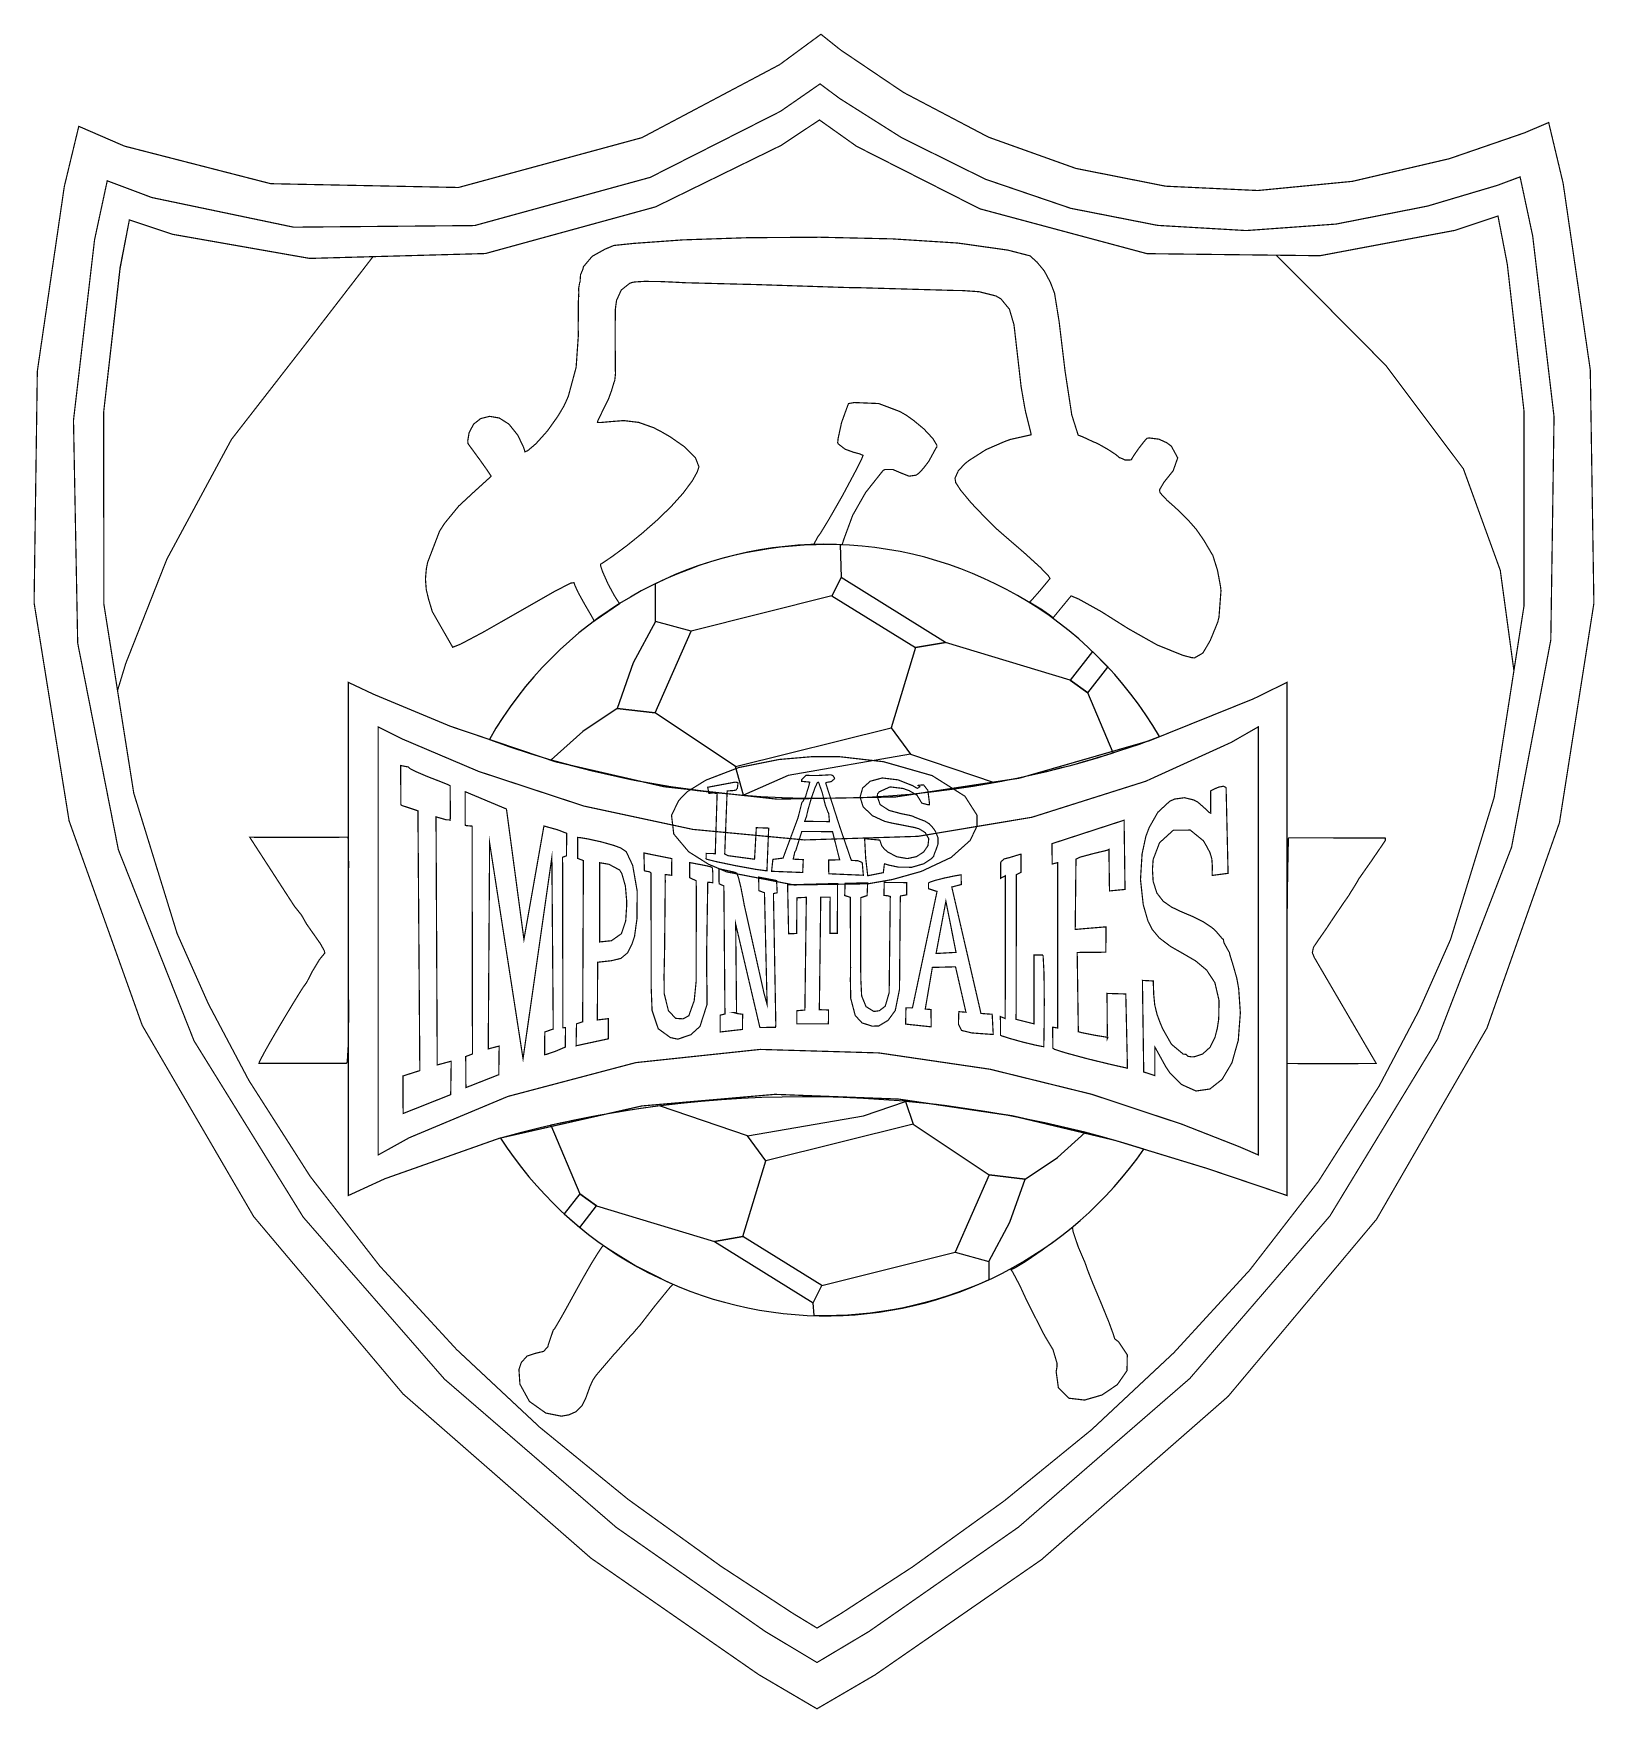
# Model space of a CAD drawing. Header units: millimetres. Extents: x -34.6 to 4, y -36.3 to 5.2.
import ezdxf

# ---------------------------------------------------------------- set-up
doc = ezdxf.new("R2010")
doc.units = ezdxf.units.MM

msp = doc.modelspace()

# ---------------------------------------------------------------- linework, layer by layer
at = {"color": 2}
msp.add_line((-17.776, -24.696), (-17.08, -24.573), dxfattribs=at)
at = {"color": 0}
for points in [[(-15.24, -36.27, 0.0293, 0.0293, 0), (-13.801, -35.43, 0.0293, 0.0293, 0), (-9.678, -32.576, 0.0293, 0.0293, 0), (-5.056, -28.533, 0.0293, 0.0293, 0), (-1.378, -24.144, 0.0293, 0.0293, 0), (1.359, -19.406, 0.0293, 0.0293, 0), (3.154, -14.32, 0.0293, 0.0293, 0), (4.007, -8.887, 0.0293, 0.0293, 0), (3.918, -3.105, 0.0293, 0.0293, 0), (3.246, 1.516, 0.0293, 0.0293, 0), (2.887, 3.024, 0.0293, 0.0293, 0), (2.286, 2.768, 0.0293, 0.0293, 0), (0.426, 2.128, 0.0293, 0.0293, 0), (-1.976, 1.567, 0.0293, 0.0293, 0), (-4.318, 1.34, 0.0293, 0.0293, 0), (-6.601, 1.447, 0.0293, 0.0293, 0), (-8.825, 1.887, 0.0293, 0.0293, 0), (-10.989, 2.661, 0.0293, 0.0293, 0), (-13.095, 3.769, 0.0293, 0.0293, 0), (-14.653, 4.821, 0.0293, 0.0293, 0), (-15.141, 5.211, 0.0293, 0.0293, 0), (-16.166, 4.457, 0.0293, 0.0293, 0), (-19.578, 2.649, 0.0293, 0.0293, 0), (-24.121, 1.415, 0.0293, 0.0293, 0), (-28.771, 1.509, 0.0293, 0.0293, 0), (-32.396, 2.44, 0.0293, 0.0293, 0), (-33.527, 2.93, 0.0293, 0.0293, 0), (-33.886, 1.438, 0.0293, 0.0293, 0), (-34.554, -3.138, 0.0293, 0.0293, 0), (-34.634, -8.873, 0.0293, 0.0293, 0), (-33.767, -14.274, 0.0293, 0.0293, 0), (-31.955, -19.341, 0.0293, 0.0293, 0), (-29.196, -24.074, 0.0293, 0.0293, 0), (-25.491, -28.473, 0.0293, 0.0293, 0), (-20.839, -32.538, 0.0293, 0.0293, 0), (-16.689, -35.419, 0.0293, 0.0293, 0), (-15.24, -36.27, 0.0293, 0.0293, 0)], [(-32.822, 1.581, 0.0293, 0.0293, 0), (-33.136, 0.121, 0.0293, 0.0293, 0), (-33.658, -4.351, 0.0293, 0.0293, 0), (-33.554, -9.87, 0.0293, 0.0293, 0), (-32.546, -14.99, 0.0293, 0.0293, 0), (-30.671, -19.725, 0.0293, 0.0293, 0), (-27.966, -24.092, 0.0293, 0.0293, 0), (-24.468, -28.103, 0.0293, 0.0293, 0), (-20.213, -31.775, 0.0293, 0.0293, 0), (-16.523, -34.353, 0.0293, 0.0293, 0), (-15.239, -35.123, 0.0293, 0.0293, 0), (-13.95, -34.354, 0.0293, 0.0293, 0), (-10.249, -31.771, 0.0293, 0.0293, 0), (-6.004, -28.088, 0.0293, 0.0293, 0), (-2.533, -24.063, 0.0293, 0.0293, 0), (0.134, -19.679, 0.0293, 0.0293, 0), (1.968, -14.927, 0.0293, 0.0293, 0), (2.94, -9.792, 0.0293, 0.0293, 0), (3.02, -4.262, 0.0293, 0.0293, 0), (2.491, 0.215, 0.0293, 0.0293, 0), (2.179, 1.678, 0.0293, 0.0293, 0), (1.616, 1.468, 0.0293, 0.0293, 0), (-0.115, 0.954, 0.0293, 0.0293, 0), (-2.378, 0.509, 0.0293, 0.0293, 0), (-4.606, 0.348, 0.0293, 0.0293, 0), (-6.799, 0.476, 0.0293, 0.0293, 0), (-8.953, 0.899, 0.0293, 0.0293, 0), (-11.067, 1.62, 0.0293, 0.0293, 0), (-13.138, 2.646, 0.0293, 0.0293, 0), (-14.678, 3.62, 0.0293, 0.0293, 0), (-15.163, 3.981, 0.0293, 0.0293, 0), (-16.145, 3.301, 0.0293, 0.0293, 0), (-19.37, 1.666, 0.0293, 0.0293, 0), (-23.721, 0.472, 0.0293, 0.0293, 0), (-28.207, 0.432, 0.0293, 0.0293, 0), (-31.717, 1.166, 0.0293, 0.0293, 0), (-32.822, 1.581, 0.0293, 0.0293, 0)], [(-32.274, 0.612, 0.0293, 0.0293, 0), (-32.504, -0.567, 0.0293, 0.0293, 0), (-32.912, -4.161, 0.0293, 0.0293, 0), (-32.905, -8.908, 0.0293, 0.0293, 0), (-32.165, -13.589, 0.0293, 0.0293, 0), (-31.092, -17.063, 0.0293, 0.0293, 0), (-30.603, -18.164, 0.0293, 0.0293, 0), (-30.314, -18.813, 0.0293, 0.0293, 0), (-29.314, -20.703, 0.0293, 0.0293, 0), (-27.795, -23.081, 0.0293, 0.0293, 0), (-26.071, -25.301, 0.0293, 0.0293, 0), (-24.167, -27.37, 0.0293, 0.0293, 0), (-22.107, -29.296, 0.0293, 0.0293, 0), (-19.916, -31.084, 0.0293, 0.0293, 0), (-17.618, -32.739, 0.0293, 0.0293, 0), (-15.842, -33.902, 0.0293, 0.0293, 0), (-15.238, -34.27, 0.0293, 0.0293, 0), (-14.639, -33.906, 0.0293, 0.0293, 0), (-12.877, -32.758, 0.0293, 0.0293, 0), (-10.602, -31.121, 0.0293, 0.0293, 0), (-8.434, -29.354, 0.0293, 0.0293, 0), (-6.398, -27.449, 0.0293, 0.0293, 0), (-4.517, -25.4, 0.0293, 0.0293, 0), (-2.814, -23.201, 0.0293, 0.0293, 0), (-1.314, -20.845, 0.0293, 0.0293, 0), (-0.325, -18.971, 0.0293, 0.0293, 0), (-0.038, -18.327, 0.0293, 0.0293, 0), (0.456, -17.213, 0.0293, 0.0293, 0), (1.537, -13.691, 0.0293, 0.0293, 0), (2.277, -8.942, 0.0293, 0.0293, 0), (2.276, -4.127, 0.0293, 0.0293, 0), (1.862, -0.486, 0.0293, 0.0293, 0), (1.631, 0.709, 0.0293, 0.0293, 0), (0.565, 0.353, 0.0293, 0.0293, 0), (-2.779, -0.275, 0.0293, 0.0293, 0), (-7.064, -0.224, 0.0293, 0.0293, 0), (-11.205, 0.887, 0.0293, 0.0293, 0), (-14.258, 2.435, 0.0293, 0.0293, 0), (-15.178, 3.088, 0.0293, 0.0293, 0), (-16.131, 2.456, 0.0293, 0.0293, 0), (-19.238, 0.935, 0.0293, 0.0293, 0), (-23.453, -0.221, 0.0293, 0.0293, 0), (-27.806, -0.342, 0.0293, 0.0293, 0), (-31.197, 0.254, 0.0293, 0.0293, 0), (-32.274, 0.612, 0.0293, 0.0293, 0)], [(-21.04, -0.615, 0.0293, 0.0293, 0), (-21.095, -0.743, 0.0293, 0.0293, 0), (-21.098, -0.757, 0.0293, 0.0293, 0), (-21.107, -0.901, 0.0293, 0.0293, 0), (-21.107, -0.915, 0.0293, 0.0293, 0), (-21.119, -0.944, 0.0293, 0.0293, 0), (-21.142, -1.078, 0.0293, 0.0293, 0), (-21.14, -1.222, 0.0293, 0.0293, 0), (-21.138, -1.259, 0.0293, 0.0293, 0), (-21.148, -1.247, 0.0293, 0.0293, 0), (-21.155, -2.068, 0.0293, 0.0293, 0), (-21.151, -2.248, 0.0293, 0.0293, 0), (-21.206, -3.04, 0.0293, 0.0293, 0), (-21.401, -3.763, 0.0293, 0.0293, 0), (-21.467, -3.909, 0.0293, 0.0293, 0), (-21.508, -3.998, 0.0293, 0.0293, 0), (-21.657, -4.249, 0.0293, 0.0293, 0), (-21.917, -4.615, 0.0293, 0.0293, 0), (-22.204, -4.934, 0.0293, 0.0293, 0), (-22.399, -5.099, 0.0293, 0.0293, 0), (-22.473, -5.135, 0.0293, 0.0293, 0), (-22.505, -5.028, 0.0293, 0.0293, 0), (-22.65, -4.723, 0.0293, 0.0293, 0), (-22.869, -4.448, 0.0293, 0.0293, 0), (-23.11, -4.295, 0.0293, 0.0293, 0), (-23.35, -4.254, 0.0293, 0.0293, 0), (-23.57, -4.309, 0.0293, 0.0293, 0), (-23.746, -4.448, 0.0293, 0.0293, 0), (-23.858, -4.659, 0.0293, 0.0293, 0), (-23.891, -4.862, 0.0293, 0.0293, 0), (-23.885, -4.928, 0.0293, 0.0293, 0), (-23.855, -4.971, 0.0293, 0.0293, 0), (-23.754, -5.109, 0.0293, 0.0293, 0), (-23.577, -5.351, 0.0293, 0.0293, 0), (-23.412, -5.584, 0.0293, 0.0293, 0), (-23.329, -5.708, 0.0293, 0.0293, 0), (-23.312, -5.74, 0.0293, 0.0293, 0), (-23.633, -6.032, 0.0293, 0.0293, 0), (-23.726, -6.116, 0.0293, 0.0293, 0), (-24.113, -6.475, 0.0293, 0.0293, 0), (-24.47, -6.911, 0.0293, 0.0293, 0), (-24.547, -7.033, 0.0293, 0.0293, 0), (-24.589, -7.098, 0.0293, 0.0293, 0), (-24.884, -7.868, 0.0293, 0.0293, 0), (-24.901, -7.954, 0.0293, 0.0293, 0), (-24.917, -8.035, 0.0293, 0.0293, 0), (-24.939, -8.284, 0.0293, 0.0293, 0), (-24.918, -8.552, 0.0293, 0.0293, 0), (-24.855, -8.806, 0.0293, 0.0293, 0), (-24.791, -9.016, 0.0293, 0.0293, 0), (-24.771, -9.088, 0.0293, 0.0293, 0), (-24.264, -9.974, 0.0293, 0.0293, 0), (-24.067, -9.896, 0.0293, 0.0293, 0), (-23.501, -9.596, 0.0293, 0.0293, 0), (-22.582, -9.072, 0.0293, 0.0293, 0), (-21.753, -8.598, 0.0293, 0.0293, 0), (-21.341, -8.385, 0.0293, 0.0293, 0), (-21.258, -8.374, 0.0293, 0.0293, 0), (-21.239, -8.437, 0.0293, 0.0293, 0), (-21.154, -8.621, 0.0293, 0.0293, 0), (-21.002, -8.896, 0.0293, 0.0293, 0), (-20.855, -9.148, 0.0293, 0.0293, 0), (-20.777, -9.285, 0.0293, 0.0293, 0), (-20.76, -9.328, 0.0293, 0.0293, 0), (-20.121, -8.89, 0.0293, 0.0293, 0), (-20.157, -8.854, 0.0293, 0.0293, 0), (-20.256, -8.7, 0.0293, 0.0293, 0), (-20.414, -8.409, 0.0293, 0.0293, 0), (-20.545, -8.116, 0.0293, 0.0293, 0), (-20.6, -7.957, 0.0293, 0.0293, 0), (-20.601, -7.918, 0.0293, 0.0293, 0), (-20.524, -7.87, 0.0293, 0.0293, 0), (-20.3, -7.717, 0.0293, 0.0293, 0), (-19.952, -7.459, 0.0293, 0.0293, 0), (-19.581, -7.16, 0.0293, 0.0293, 0), (-19.21, -6.834, 0.0293, 0.0293, 0), (-18.861, -6.497, 0.0293, 0.0293, 0), (-18.559, -6.162, 0.0293, 0.0293, 0), (-18.325, -5.846, 0.0293, 0.0293, 0), (-18.208, -5.635, 0.0293, 0.0293, 0), (-18.183, -5.561, 0.0293, 0.0293, 0), (-18.164, -5.504, 0.0293, 0.0293, 0), (-18.248, -5.286, 0.0293, 0.0293, 0), (-18.525, -5.006, 0.0293, 0.0293, 0), (-18.878, -4.76, 0.0293, 0.0293, 0), (-19.1, -4.632, 0.0293, 0.0293, 0), (-19.172, -4.594, 0.0293, 0.0293, 0), (-19.287, -4.535, 0.0293, 0.0293, 0), (-19.655, -4.404, 0.0293, 0.0293, 0), (-20.026, -4.359, 0.0293, 0.0293, 0), (-20.346, -4.384, 0.0293, 0.0293, 0), (-20.595, -4.407, 0.0293, 0.0293, 0), (-20.678, -4.407, 0.0293, 0.0293, 0), (-20.669, -4.364, 0.0293, 0.0293, 0), (-20.461, -3.936, 0.0293, 0.0293, 0), (-20.44, -3.898, 0.0293, 0.0293, 0), (-20.41, -3.839, 0.0293, 0.0293, 0), (-20.329, -3.618, 0.0293, 0.0293, 0), (-20.269, -3.416, 0.0293, 0.0293, 0), (-20.249, -3.368, 0.0293, 0.0293, 0), (-20.232, -3.204, 0.0293, 0.0293, 0), (-20.239, -2.406, 0.0293, 0.0293, 0), (-20.236, -1.611, 0.0293, 0.0293, 0), (-20.214, -1.449, 0.0293, 0.0293, 0), (-20.205, -1.382, 0.0293, 0.0293, 0), (-20.088, -1.126, 0.0293, 0.0293, 0), (-19.882, -0.961, 0.0293, 0.0293, 0), (-19.827, -0.94, 0.0293, 0.0293, 0), (-19.753, -0.925, 0.0293, 0.0293, 0), (-19.521, -0.911, 0.0293, 0.0293, 0), (-19.144, -0.914, 0.0293, 0.0293, 0), (-18.76, -0.931, 0.0293, 0.0293, 0), (-18.514, -0.944, 0.0293, 0.0293, 0), (-18.432, -0.947, 0.0293, 0.0293, 0), (-18.32, -0.949, 0.0293, 0.0293, 0), (-17.181, -0.979, 0.0293, 0.0293, 0), (-17.068, -0.982, 0.0293, 0.0293, 0), (-16.833, -0.987, 0.0293, 0.0293, 0), (-14.475, -1.064, 0.0293, 0.0293, 0), (-14.24, -1.066, 0.0293, 0.0293, 0), (-11.75, -1.138, 0.0293, 0.0293, 0), (-11.671, -1.136, 0.0293, 0.0293, 0), (-11.221, -1.167, 0.0293, 0.0293, 0), (-10.807, -1.272, 0.0293, 0.0293, 0), (-10.746, -1.307, 0.0293, 0.0293, 0), (-10.684, -1.342, 0.0293, 0.0293, 0), (-10.472, -1.6, 0.0293, 0.0293, 0), (-10.36, -1.981, 0.0293, 0.0293, 0), (-10.348, -2.078, 0.0293, 0.0293, 0), (-10.19, -3.453, 0.0293, 0.0293, 0), (-10.185, -3.506, 0.0293, 0.0293, 0), (-10.089, -4.057, 0.0293, 0.0293, 0), (-10.078, -4.109, 0.0293, 0.0293, 0), (-10.067, -4.163, 0.0293, 0.0293, 0), (-9.941, -4.663, 0.0293, 0.0293, 0), (-9.936, -4.712, 0.0293, 0.0293, 0), (-9.977, -4.721, 0.0293, 0.0293, 0), (-10.452, -4.827, 0.0293, 0.0293, 0), (-10.489, -4.841, 0.0293, 0.0293, 0), (-10.605, -4.884, 0.0293, 0.0293, 0), (-11.053, -5.079, 0.0293, 0.0293, 0), (-11.471, -5.346, 0.0293, 0.0293, 0), (-11.573, -5.425, 0.0293, 0.0293, 0), (-11.593, -5.449, 0.0293, 0.0293, 0), (-11.735, -5.596, 0.0293, 0.0293, 0), (-11.82, -5.787, 0.0293, 0.0293, 0), (-11.812, -5.833, 0.0293, 0.0293, 0), (-11.802, -5.896, 0.0293, 0.0293, 0), (-11.68, -6.084, 0.0293, 0.0293, 0), (-11.413, -6.405, 0.0293, 0.0293, 0), (-11.111, -6.72, 0.0293, 0.0293, 0), (-10.931, -6.899, 0.0293, 0.0293, 0), (-10.874, -6.957, 0.0293, 0.0293, 0), (-10.8, -7.032, 0.0293, 0.0293, 0), (-10.548, -7.252, 0.0293, 0.0293, 0), (-10.111, -7.629, 0.0293, 0.0293, 0), (-9.704, -7.999, 0.0293, 0.0293, 0), (-9.503, -8.208, 0.0293, 0.0293, 0), (-9.467, -8.275, 0.0293, 0.0293, 0), (-9.497, -8.309, 0.0293, 0.0293, 0), (-9.721, -8.579, 0.0293, 0.0293, 0), (-9.943, -8.83, 0.0293, 0.0293, 0), (-9.971, -8.855, 0.0293, 0.0293, 0), (-9.916, -8.891, 0.0293, 0.0293, 0), (-9.677, -9.033, 0.0293, 0.0293, 0), (-9.442, -9.198, 0.0293, 0.0293, 0), (-9.389, -9.246, 0.0293, 0.0293, 0), (-9.356, -9.203, 0.0293, 0.0293, 0), (-8.979, -8.744, 0.0293, 0.0293, 0), (-8.943, -8.701, 0.0293, 0.0293, 0), (-8.752, -8.782, 0.0293, 0.0293, 0), (-8.203, -9.087, 0.0293, 0.0293, 0), (-7.527, -9.514, 0.0293, 0.0293, 0), (-6.811, -9.917, 0.0293, 0.0293, 0), (-6.173, -10.175, 0.0293, 0.0293, 0), (-5.952, -10.232, 0.0293, 0.0293, 0), (-5.888, -10.238, 0.0293, 0.0293, 0), (-5.681, -10.119, 0.0293, 0.0293, 0), (-5.544, -9.888, 0.0293, 0.0293, 0), (-5.515, -9.838, 0.0293, 0.0293, 0), (-5.492, -9.794, 0.0293, 0.0293, 0), (-5.307, -9.342, 0.0293, 0.0293, 0), (-5.298, -9.294, 0.0293, 0.0293, 0), (-5.281, -9.232, 0.0293, 0.0293, 0), (-5.231, -8.577, 0.0293, 0.0293, 0), (-5.238, -8.508, 0.0293, 0.0293, 0), (-5.244, -8.46, 0.0293, 0.0293, 0), (-5.317, -8.069, 0.0293, 0.0293, 0), (-5.434, -7.695, 0.0293, 0.0293, 0), (-5.462, -7.655, 0.0293, 0.0293, 0), (-5.51, -7.57, 0.0293, 0.0293, 0), (-5.66, -7.317, 0.0293, 0.0293, 0), (-5.844, -7.052, 0.0293, 0.0293, 0), (-6.063, -6.803, 0.0293, 0.0293, 0), (-6.289, -6.582, 0.0293, 0.0293, 0), (-6.366, -6.511, 0.0293, 0.0293, 0), (-6.391, -6.488, 0.0293, 0.0293, 0), (-6.564, -6.336, 0.0293, 0.0293, 0), (-6.725, -6.164, 0.0293, 0.0293, 0), (-6.745, -6.13, 0.0293, 0.0293, 0), (-6.754, -6.074, 0.0293, 0.0293, 0), (-6.641, -5.884, 0.0293, 0.0293, 0), (-6.415, -5.601, 0.0293, 0.0293, 0), (-6.303, -5.283, 0.0293, 0.0293, 0), (-6.461, -4.992, 0.0293, 0.0293, 0), (-6.541, -4.933, 0.0293, 0.0293, 0), (-6.574, -4.908, 0.0293, 0.0293, 0), (-6.768, -4.82, 0.0293, 0.0293, 0), (-7.004, -4.79, 0.0293, 0.0293, 0), (-7.057, -4.795, 0.0293, 0.0293, 0), (-7.076, -4.809, 0.0293, 0.0293, 0), (-7.145, -4.889, 0.0293, 0.0293, 0), (-7.269, -5.049, 0.0293, 0.0293, 0), (-7.384, -5.214, 0.0293, 0.0293, 0), (-7.44, -5.304, 0.0293, 0.0293, 0), (-7.447, -5.326, 0.0293, 0.0293, 0), (-7.486, -5.336, 0.0293, 0.0293, 0), (-7.611, -5.334, 0.0293, 0.0293, 0), (-7.718, -5.284, 0.0293, 0.0293, 0), (-7.755, -5.276, 0.0293, 0.0293, 0), (-7.77, -5.254, 0.0293, 0.0293, 0), (-7.859, -5.185, 0.0293, 0.0293, 0), (-8.04, -5.068, 0.0293, 0.0293, 0), (-8.234, -4.958, 0.0293, 0.0293, 0), (-8.345, -4.903, 0.0293, 0.0293, 0), (-8.376, -4.893, 0.0293, 0.0293, 0), (-8.669, -4.756, 0.0293, 0.0293, 0), (-8.768, -4.721, 0.0293, 0.0293, 0), (-8.927, -4.22, 0.0293, 0.0293, 0), (-9.094, -3.129, 0.0293, 0.0293, 0), (-9.24, -1.912, 0.0293, 0.0293, 0), (-9.354, -1.205, 0.0293, 0.0293, 0), (-9.433, -0.998, 0.0293, 0.0293, 0), (-9.461, -0.928, 0.0293, 0.0293, 0), (-9.608, -0.652, 0.0293, 0.0293, 0), (-9.79, -0.433, 0.0293, 0.0293, 0), (-9.835, -0.393, 0.0293, 0.0293, 0), (-9.96, -0.279, 0.0293, 0.0293, 0), (-10.512, -0.136, 0.0293, 0.0293, 0), (-11.753, 0.039, 0.0293, 0.0293, 0), (-13.37, 0.142, 0.0293, 0.0293, 0), (-15.17, 0.183, 0.0293, 0.0293, 0), (-16.965, 0.171, 0.0293, 0.0293, 0), (-18.565, 0.117, 0.0293, 0.0293, 0), (-19.779, 0.03, 0.0293, 0.0293, 0), (-20.271, -0.021, 0.0293, 0.0293, 0), (-20.416, -0.082, 0.0293, 0.0293, 0), (-20.485, -0.11, 0.0293, 0.0293, 0), (-20.807, -0.289, 0.0293, 0.0293, 0), (-21.024, -0.546, 0.0293, 0.0293, 0), (-21.04, -0.615, 0.0293, 0.0293, 0)], [(-13.937, -6.018, 0.0293, 0.0293, 0), (-13.599, -5.592, 0.0293, 0.0293, 0), (-13.549, -5.569, 0.0293, 0.0293, 0), (-13.364, -5.569, 0.0293, 0.0293, 0), (-13.157, -5.658, 0.0293, 0.0293, 0), (-12.957, -5.736, 0.0293, 0.0293, 0), (-12.783, -5.711, 0.0293, 0.0293, 0), (-12.74, -5.681, 0.0293, 0.0293, 0), (-12.721, -5.668, 0.0293, 0.0293, 0), (-12.609, -5.549, 0.0293, 0.0293, 0), (-12.502, -5.41, 0.0293, 0.0293, 0), (-12.484, -5.386, 0.0293, 0.0293, 0), (-12.461, -5.352, 0.0293, 0.0293, 0), (-12.296, -5.048, 0.0293, 0.0293, 0), (-12.27, -5.017, 0.0293, 0.0293, 0), (-12.272, -4.964, 0.0293, 0.0293, 0), (-12.367, -4.806, 0.0293, 0.0293, 0), (-12.592, -4.565, 0.0293, 0.0293, 0), (-12.859, -4.345, 0.0293, 0.0293, 0), (-13.025, -4.228, 0.0293, 0.0293, 0), (-13.083, -4.194, 0.0293, 0.0293, 0), (-13.188, -4.134, 0.0293, 0.0293, 0), (-13.71, -3.937, 0.0293, 0.0293, 0), (-14.313, -3.912, 0.0293, 0.0293, 0), (-14.459, -3.938, 0.0293, 0.0293, 0), (-14.495, -4.034, 0.0293, 0.0293, 0), (-14.63, -4.407, 0.0293, 0.0293, 0), (-14.715, -4.798, 0.0293, 0.0293, 0), (-14.726, -4.904, 0.0293, 0.0293, 0), (-14.709, -4.939, 0.0293, 0.0293, 0), (-14.544, -5.067, 0.0293, 0.0293, 0), (-14.339, -5.142, 0.0293, 0.0293, 0), (-14.302, -5.152, 0.0293, 0.0293, 0), (-14.294, -5.154, 0.0293, 0.0293, 0), (-14.202, -5.178, 0.0293, 0.0293, 0), (-14.194, -5.18, 0.0293, 0.0293, 0), (-14.186, -5.183, 0.0293, 0.0293, 0), (-14.106, -5.217, 0.0293, 0.0293, 0), (-14.098, -5.221, 0.0293, 0.0293, 0), (-14.13, -5.303, 0.0293, 0.0293, 0), (-14.291, -5.625, 0.0293, 0.0293, 0), (-14.607, -6.217, 0.0293, 0.0293, 0), (-14.95, -6.816, 0.0293, 0.0293, 0), (-15.152, -7.147, 0.0293, 0.0293, 0), (-15.218, -7.238, 0.0293, 0.0293, 0), (-15.223, -7.248, 0.0293, 0.0293, 0), (-15.317, -7.42, 0.0293, 0.0293, 0), (-15.325, -7.429, 0.0293, 0.0293, 0), (-15.266, -7.427, 0.0293, 0.0293, 0), (-14.677, -7.429, 0.0293, 0.0293, 0), (-14.617, -7.432, 0.0293, 0.0293, 0), (-14.572, -7.294, 0.0293, 0.0293, 0), (-14.355, -6.705, 0.0293, 0.0293, 0), (-14.035, -6.142, 0.0293, 0.0293, 0), (-13.937, -6.018, 0.0293, 0.0293, 0)], [(-26.848, -10.844, 0.0293, 0.0293, 0), (-26.227, -11.137, 0.0293, 0.0293, 0), (-24.322, -11.931, 0.0293, 0.0293, 0), (-21.721, -12.81, 0.0293, 0.0293, 0), (-19.028, -13.429, 0.0293, 0.0293, 0), (-16.226, -13.737, 0.0293, 0.0293, 0), (-13.298, -13.683, 0.0293, 0.0293, 0), (-10.229, -13.218, 0.0293, 0.0293, 0), (-7.001, -12.289, 0.0293, 0.0293, 0), (-4.425, -11.251, 0.0293, 0.0293, 0), (-3.596, -10.844, 0.0293, 0.0293, 0), (-3.596, -14.021, 0.0293, 0.0293, 0), (-3.596, -21.172, 0.0293, 0.0293, 0), (-3.596, -23.555, 0.0293, 0.0293, 0), (-4.093, -23.386, 0.0293, 0.0293, 0), (-5.582, -22.883, 0.0293, 0.0293, 0), (-7.856, -22.189, 0.0293, 0.0293, 0), (-10.405, -21.581, 0.0293, 0.0293, 0), (-13.217, -21.166, 0.0293, 0.0293, 0), (-16.28, -21.049, 0.0293, 0.0293, 0), (-19.581, -21.337, 0.0293, 0.0293, 0), (-23.108, -22.137, 0.0293, 0.0293, 0), (-25.942, -23.139, 0.0293, 0.0293, 0), (-26.848, -23.555, 0.0293, 0.0293, 0), (-26.848, -10.844, 0.0293, 0.0293, 0)], [(-26.109, -11.946, 0.0293, 0.0293, 0), (-25.501, -12.251, 0.0293, 0.0293, 0), (-23.62, -13.05, 0.0293, 0.0293, 0), (-21.013, -13.908, 0.0293, 0.0293, 0), (-18.314, -14.486, 0.0293, 0.0293, 0), (-15.548, -14.747, 0.0293, 0.0293, 0), (-12.739, -14.658, 0.0293, 0.0293, 0), (-9.913, -14.185, 0.0293, 0.0293, 0), (-7.094, -13.293, 0.0293, 0.0293, 0), (-4.977, -12.33, 0.0293, 0.0293, 0), (-4.307, -11.946, 0.0293, 0.0293, 0), (-4.307, -22.55, 0.0293, 0.0293, 0), (-4.776, -22.347, 0.0293, 0.0293, 0), (-6.205, -21.787, 0.0293, 0.0293, 0), (-8.436, -21.047, 0.0293, 0.0293, 0), (-10.953, -20.427, 0.0293, 0.0293, 0), (-13.705, -20.023, 0.0293, 0.0293, 0), (-16.646, -19.936, 0.0293, 0.0293, 0), (-19.727, -20.263, 0.0293, 0.0293, 0), (-22.897, -21.101, 0.0293, 0.0293, 0), (-25.341, -22.124, 0.0293, 0.0293, 0), (-26.109, -22.55, 0.0293, 0.0293, 0), (-26.109, -11.946, 0.0293, 0.0293, 0)], [(-15.068, -12.683, 0.0293, 0.0293, 0), (-14.699, -12.683, 0.0293, 0.0293, 0), (-13.593, -12.809, 0.0293, 0.0293, 0), (-12.387, -13.153, 0.0293, 0.0293, 0), (-11.575, -13.664, 0.0293, 0.0293, 0), (-11.276, -14.132, 0.0293, 0.0293, 0), (-11.276, -14.289, 0.0293, 0.0293, 0), (-11.276, -14.406, 0.0293, 0.0293, 0), (-11.444, -14.759, 0.0293, 0.0293, 0), (-11.916, -15.18, 0.0293, 0.0293, 0), (-12.654, -15.526, 0.0293, 0.0293, 0), (-13.373, -15.728, 0.0293, 0.0293, 0), (-13.617, -15.771, 0.0293, 0.0293, 0), (-13.972, -15.833, 0.0293, 0.0293, 0), (-15.809, -15.862, 0.0293, 0.0293, 0), (-17.479, -15.538, 0.0293, 0.0293, 0), (-17.75, -15.423, 0.0293, 0.0293, 0), (-17.926, -15.349, 0.0293, 0.0293, 0), (-18.418, -15.04, 0.0293, 0.0293, 0), (-18.787, -14.601, 0.0293, 0.0293, 0), (-18.843, -14.136, 0.0293, 0.0293, 0), (-18.662, -13.767, 0.0293, 0.0293, 0), (-18.571, -13.674, 0.0293, 0.0293, 0), (-18.45, -13.55, 0.0293, 0.0293, 0), (-17.992, -13.266, 0.0293, 0.0293, 0), (-17.175, -12.953, 0.0293, 0.0293, 0), (-16.18, -12.754, 0.0293, 0.0293, 0), (-15.347, -12.683, 0.0293, 0.0293, 0), (-15.068, -12.683, 0.0293, 0.0293, 0)], [(-25.125, -14.027, 0.0293, 0.0293, 0), (-25.078, -20.461, 0.0293, 0.0293, 0), (-25.497, -20.594, 0.0293, 0.0293, 0), (-25.492, -21.524, 0.0293, 0.0293, 0), (-24.313, -21.056, 0.0293, 0.0293, 0), (-24.301, -20.228, 0.0293, 0.0293, 0), (-24.647, -20.321, 0.0293, 0.0293, 0), (-24.677, -14.175, 0.0293, 0.0293, 0), (-24.427, -14.247, 0.0293, 0.0293, 0), (-24.402, -14.249, 0.0293, 0.0293, 0), (-24.325, -14.252, 0.0293, 0.0293, 0), (-24.328, -14.22, 0.0293, 0.0293, 0), (-24.323, -14.216, 0.0293, 0.0293, 0), (-24.326, -13.404, 0.0293, 0.0293, 0), (-24.375, -13.379, 0.0293, 0.0293, 0), (-24.554, -13.307, 0.0293, 0.0293, 0), (-24.875, -13.183, 0.0293, 0.0293, 0), (-25.179, -13.053, 0.0293, 0.0293, 0), (-25.334, -12.973, 0.0293, 0.0293, 0), (-25.363, -12.94, 0.0293, 0.0293, 0), (-25.554, -12.903, 0.0293, 0.0293, 0), (-25.547, -13.875, 0.0293, 0.0293, 0), (-25.518, -13.895, 0.0293, 0.0293, 0), (-25.162, -14.013, 0.0293, 0.0293, 0), (-25.125, -14.027, 0.0293, 0.0293, 0)], [(-15.708, -14.195, 0.0293, 0.0293, 0), (-16.08, -15.197, 0.0293, 0.0293, 0), (-16.332, -15.229, 0.0293, 0.0293, 0), (-16.364, -15.524, 0.0293, 0.0293, 0), (-15.593, -15.554, 0.0293, 0.0293, 0), (-15.579, -15.235, 0.0293, 0.0293, 0), (-15.828, -15.223, 0.0293, 0.0293, 0), (-15.788, -15.042, 0.0293, 0.0293, 0), (-15.764, -15.01, 0.0293, 0.0293, 0), (-15.616, -14.538, 0.0293, 0.0293, 0), (-14.854, -14.541, 0.0293, 0.0293, 0), (-14.678, -15.239, 0.0293, 0.0293, 0), (-14.951, -15.246, 0.0293, 0.0293, 0), (-14.947, -15.585, 0.0293, 0.0293, 0), (-14.091, -15.622, 0.0293, 0.0293, 0), (-14.117, -15.316, 0.0293, 0.0293, 0), (-14.141, -15.296, 0.0293, 0.0293, 0), (-14.229, -15.261, 0.0293, 0.0293, 0), (-14.349, -15.256, 0.0293, 0.0293, 0), (-14.389, -15.252, 0.0293, 0.0293, 0), (-14.672, -14.43, 0.0293, 0.0293, 0), (-15.024, -13.336, 0.0293, 0.0293, 0), (-14.994, -13.32, 0.0293, 0.0293, 0), (-14.888, -13.303, 0.0293, 0.0293, 0), (-14.814, -13.242, 0.0293, 0.0293, 0), (-14.804, -13.217, 0.0293, 0.0293, 0), (-14.813, -13.2, 0.0293, 0.0293, 0), (-14.846, -13.152, 0.0293, 0.0293, 0), (-14.902, -13.133, 0.0293, 0.0293, 0), (-15.02, -13.14, 0.0293, 0.0293, 0), (-15.19, -13.149, 0.0293, 0.0293, 0), (-15.246, -13.151, 0.0293, 0.0293, 0), (-15.301, -13.152, 0.0293, 0.0293, 0), (-15.509, -13.147, 0.0293, 0.0293, 0), (-15.618, -13.255, 0.0293, 0.0293, 0), (-15.622, -13.295, 0.0293, 0.0293, 0), (-15.418, -13.315, 0.0293, 0.0293, 0), (-15.459, -13.474, 0.0293, 0.0293, 0), (-15.474, -13.511, 0.0293, 0.0293, 0), (-15.519, -13.664, 0.0293, 0.0293, 0), (-15.587, -13.796, 0.0293, 0.0293, 0), (-15.614, -13.823, 0.0293, 0.0293, 0), (-15.708, -14.195, 0.0293, 0.0293, 0)], [(-12.757, -13.469, 0.0293, 0.0293, 0), (-12.868, -13.403, 0.0293, 0.0293, 0), (-13.229, -13.259, 0.0293, 0.0293, 0), (-13.622, -13.212, 0.0293, 0.0293, 0), (-13.921, -13.293, 0.0293, 0.0293, 0), (-14.109, -13.463, 0.0293, 0.0293, 0), (-14.172, -13.687, 0.0293, 0.0293, 0), (-14.095, -13.928, 0.0293, 0.0293, 0), (-13.863, -14.148, 0.0293, 0.0293, 0), (-13.564, -14.286, 0.0293, 0.0293, 0), (-13.459, -14.312, 0.0293, 0.0293, 0), (-13.405, -14.325, 0.0293, 0.0293, 0), (-12.822, -14.439, 0.0293, 0.0293, 0), (-12.765, -14.456, 0.0293, 0.0293, 0), (-12.71, -14.471, 0.0293, 0.0293, 0), (-12.556, -14.566, 0.0293, 0.0293, 0), (-12.47, -14.72, 0.0293, 0.0293, 0), (-12.49, -14.888, 0.0293, 0.0293, 0), (-12.596, -15.044, 0.0293, 0.0293, 0), (-12.773, -15.16, 0.0293, 0.0293, 0), (-13.002, -15.209, 0.0293, 0.0293, 0), (-13.265, -15.163, 0.0293, 0.0293, 0), (-13.483, -15.047, 0.0293, 0.0293, 0), (-13.544, -14.995, 0.0293, 0.0293, 0), (-13.571, -14.973, 0.0293, 0.0293, 0), (-13.636, -14.89, 0.0293, 0.0293, 0), (-13.672, -14.785, 0.0293, 0.0293, 0), (-13.684, -14.751, 0.0293, 0.0293, 0), (-14.059, -14.715, 0.0293, 0.0293, 0), (-14.032, -15.208, 0.0293, 0.0293, 0), (-13.982, -15.634, 0.0293, 0.0293, 0), (-13.596, -15.557, 0.0293, 0.0293, 0), (-13.572, -15.362, 0.0293, 0.0293, 0), (-13.572, -15.361, 0.0293, 0.0293, 0), (-13.564, -15.339, 0.0293, 0.0293, 0), (-13.563, -15.337, 0.0293, 0.0293, 0), (-13.48, -15.366, 0.0293, 0.0293, 0), (-13.22, -15.421, 0.0293, 0.0293, 0), (-12.89, -15.424, 0.0293, 0.0293, 0), (-12.594, -15.337, 0.0293, 0.0293, 0), (-12.399, -15.208, 0.0293, 0.0293, 0), (-12.349, -15.151, 0.0293, 0.0293, 0), (-12.338, -15.11, 0.0293, 0.0293, 0), (-12.291, -14.991, 0.0293, 0.0293, 0), (-12.241, -14.847, 0.0293, 0.0293, 0), (-12.242, -14.689, 0.0293, 0.0293, 0), (-12.305, -14.537, 0.0293, 0.0293, 0), (-12.334, -14.493, 0.0293, 0.0293, 0), (-12.36, -14.454, 0.0293, 0.0293, 0), (-12.453, -14.351, 0.0293, 0.0293, 0), (-12.564, -14.282, 0.0293, 0.0293, 0), (-12.692, -14.234, 0.0293, 0.0293, 0), (-12.822, -14.182, 0.0293, 0.0293, 0), (-12.863, -14.161, 0.0293, 0.0293, 0), (-12.936, -14.14, 0.0293, 0.0293, 0), (-13.159, -14.095, 0.0293, 0.0293, 0), (-13.456, -14.015, 0.0293, 0.0293, 0), (-13.676, -13.87, 0.0293, 0.0293, 0), (-13.746, -13.67, 0.0293, 0.0293, 0), (-13.739, -13.608, 0.0293, 0.0293, 0), (-13.695, -13.553, 0.0293, 0.0293, 0), (-13.428, -13.433, 0.0293, 0.0293, 0), (-13.104, -13.473, 0.0293, 0.0293, 0), (-13.032, -13.499, 0.0293, 0.0293, 0), (-12.961, -13.523, 0.0293, 0.0293, 0), (-12.763, -13.638, 0.0293, 0.0293, 0), (-12.691, -13.753, 0.0293, 0.0293, 0), (-12.645, -13.834, 0.0293, 0.0293, 0), (-12.5, -13.873, 0.0293, 0.0293, 0), (-12.451, -13.876, 0.0293, 0.0293, 0), (-12.457, -13.804, 0.0293, 0.0293, 0), (-12.493, -13.518, 0.0293, 0.0293, 0), (-12.599, -13.383, 0.0293, 0.0293, 0), (-12.63, -13.385, 0.0293, 0.0293, 0), (-12.656, -13.387, 0.0293, 0.0293, 0), (-12.732, -13.396, 0.0293, 0.0293, 0), (-12.717, -13.408, 0.0293, 0.0293, 0), (-12.691, -13.429, 0.0293, 0.0293, 0), (-12.74, -13.463, 0.0293, 0.0293, 0), (-12.757, -13.469, 0.0293, 0.0293, 0)], [(-23.349, -14.821, 0.0293, 0.0293, 0), (-22.521, -20.168, 0.0293, 0.0293, 0), (-21.807, -15.178, 0.0293, 0.0293, 0), (-21.773, -19.431, 0.0293, 0.0293, 0), (-21.983, -19.504, 0.0293, 0.0293, 0), (-21.984, -20.065, 0.0293, 0.0293, 0), (-21.955, -20.063, 0.0293, 0.0293, 0), (-21.73, -19.987, 0.0293, 0.0293, 0), (-21.502, -19.89, 0.0293, 0.0293, 0), (-21.473, -19.879, 0.0293, 0.0293, 0), (-21.47, -19.395, 0.0293, 0.0293, 0), (-21.534, -19.402, 0.0293, 0.0293, 0), (-21.542, -15.177, 0.0293, 0.0293, 0), (-21.445, -15.139, 0.0293, 0.0293, 0), (-21.44, -14.584, 0.0293, 0.0293, 0), (-21.458, -14.576, 0.0293, 0.0293, 0), (-21.649, -14.502, 0.0293, 0.0293, 0), (-21.67, -14.494, 0.0293, 0.0293, 0), (-22.004, -14.402, 0.0293, 0.0293, 0), (-22.499, -17.211, 0.0293, 0.0293, 0), (-22.932, -13.981, 0.0293, 0.0293, 0), (-23.954, -13.552, 0.0293, 0.0293, 0), (-23.953, -14.385, 0.0293, 0.0293, 0), (-23.923, -14.393, 0.0293, 0.0293, 0), (-23.783, -14.404, 0.0293, 0.0293, 0), (-23.774, -20.049, 0.0293, 0.0293, 0), (-23.941, -20.112, 0.0293, 0.0293, 0), (-23.936, -20.882, 0.0293, 0.0293, 0), (-23.122, -20.562, 0.0293, 0.0293, 0), (-23.113, -19.853, 0.0293, 0.0293, 0), (-23.383, -19.923, 0.0293, 0.0293, 0), (-23.349, -14.821, 0.0293, 0.0293, 0)], [(-17.525, -15.095, 0.0293, 0.0293, 0), (-17.465, -13.536, 0.0293, 0.0293, 0), (-17.43, -13.531, 0.0293, 0.0293, 0), (-17.323, -13.525, 0.0293, 0.0293, 0), (-17.245, -13.513, 0.0293, 0.0293, 0), (-17.211, -13.463, 0.0293, 0.0293, 0), (-17.199, -13.366, 0.0293, 0.0293, 0), (-17.197, -13.334, 0.0293, 0.0293, 0), (-17.201, -13.333, 0.0293, 0.0293, 0), (-17.209, -13.323, 0.0293, 0.0293, 0), (-17.261, -13.317, 0.0293, 0.0293, 0), (-17.278, -13.317, 0.0293, 0.0293, 0), (-17.946, -13.442, 0.0293, 0.0293, 0), (-17.919, -13.594, 0.0293, 0.0293, 0), (-17.891, -13.591, 0.0293, 0.0293, 0), (-17.808, -13.58, 0.0293, 0.0293, 0), (-17.735, -13.597, 0.0293, 0.0293, 0), (-17.713, -13.608, 0.0293, 0.0293, 0), (-17.727, -14.039, 0.0293, 0.0293, 0), (-17.759, -15.086, 0.0293, 0.0293, 0), (-17.982, -15.081, 0.0293, 0.0293, 0), (-17.987, -15.213, 0.0293, 0.0293, 0), (-17.965, -15.227, 0.0293, 0.0293, 0), (-17.734, -15.285, 0.0293, 0.0293, 0), (-17.254, -15.385, 0.0293, 0.0293, 0), (-16.764, -15.474, 0.0293, 0.0293, 0), (-16.516, -15.509, 0.0293, 0.0293, 0), (-16.479, -15.507, 0.0293, 0.0293, 0), (-16.436, -14.454, 0.0293, 0.0293, 0), (-16.742, -14.444, 0.0293, 0.0293, 0), (-16.786, -15.225, 0.0293, 0.0293, 0), (-17.434, -15.138, 0.0293, 0.0293, 0), (-17.449, -15.134, 0.0293, 0.0293, 0), (-17.518, -15.099, 0.0293, 0.0293, 0), (-17.525, -15.095, 0.0293, 0.0293, 0)], [(-14.95, -14.085, 0.0293, 0.0293, 0), (-14.93, -14.293, 0.0293, 0.0293, 0), (-15.544, -14.286, 0.0293, 0.0293, 0), (-15.496, -14.156, 0.0293, 0.0293, 0), (-15.49, -14.119, 0.0293, 0.0293, 0), (-15.454, -13.971, 0.0293, 0.0293, 0), (-15.377, -13.705, 0.0293, 0.0293, 0), (-15.288, -13.454, 0.0293, 0.0293, 0), (-15.232, -13.332, 0.0293, 0.0293, 0), (-15.21, -13.316, 0.0293, 0.0293, 0), (-15.192, -13.339, 0.0293, 0.0293, 0), (-15.108, -13.579, 0.0293, 0.0293, 0), (-15.042, -13.846, 0.0293, 0.0293, 0), (-15.033, -13.884, 0.0293, 0.0293, 0), (-14.967, -14.059, 0.0293, 0.0293, 0), (-14.95, -14.085, 0.0293, 0.0293, 0)], [(-5.31, -19.336, 0.0293, 0.0293, 0), (-5.322, -19.411, 0.0293, 0.0293, 0), (-5.379, -19.636, 0.0293, 0.0293, 0), (-5.499, -19.881, 0.0293, 0.0293, 0), (-5.685, -20.049, 0.0293, 0.0293, 0), (-5.888, -20.117, 0.0293, 0.0293, 0), (-5.956, -20.121, 0.0293, 0.0293, 0), (-5.979, -20.117, 0.0293, 0.0293, 0), (-6.048, -20.107, 0.0293, 0.0293, 0), (-6.085, -20.071, 0.0293, 0.0293, 0), (-6.096, -20.059, 0.0293, 0.0293, 0), (-6.166, -20.052, 0.0293, 0.0293, 0), (-6.458, -19.808, 0.0293, 0.0293, 0), (-6.673, -19.43, 0.0293, 0.0293, 0), (-6.704, -19.357, 0.0293, 0.0293, 0), (-6.734, -19.287, 0.0293, 0.0293, 0), (-6.814, -19.073, 0.0293, 0.0293, 0), (-6.872, -18.833, 0.0293, 0.0293, 0), (-6.897, -18.576, 0.0293, 0.0293, 0), (-6.906, -18.324, 0.0293, 0.0293, 0), (-6.908, -18.241, 0.0293, 0.0293, 0), (-7.177, -18.227, 0.0293, 0.0293, 0), (-7.145, -20.495, 0.0293, 0.0293, 0), (-6.868, -20.584, 0.0293, 0.0293, 0), (-6.868, -19.881, 0.0293, 0.0293, 0), (-6.841, -19.926, 0.0293, 0.0293, 0), (-6.598, -20.366, 0.0293, 0.0293, 0), (-6.569, -20.411, 0.0293, 0.0293, 0), (-6.495, -20.519, 0.0293, 0.0293, 0), (-6.212, -20.804, 0.0293, 0.0293, 0), (-5.85, -20.966, 0.0293, 0.0293, 0), (-5.506, -20.917, 0.0293, 0.0293, 0), (-5.203, -20.678, 0.0293, 0.0293, 0), (-4.961, -20.27, 0.0293, 0.0293, 0), (-4.803, -19.714, 0.0293, 0.0293, 0), (-4.751, -19.031, 0.0293, 0.0293, 0), (-4.792, -18.436, 0.0293, 0.0293, 0), (-4.826, -18.242, 0.0293, 0.0293, 0), (-4.839, -18.173, 0.0293, 0.0293, 0), (-4.926, -17.867, 0.0293, 0.0293, 0), (-5.011, -17.589, 0.0293, 0.0293, 0), (-5.022, -17.533, 0.0293, 0.0293, 0), (-5.025, -17.531, 0.0293, 0.0293, 0), (-5.062, -17.467, 0.0293, 0.0293, 0), (-5.106, -17.387, 0.0293, 0.0293, 0), (-5.111, -17.378, 0.0293, 0.0293, 0), (-5.122, -17.357, 0.0293, 0.0293, 0), (-5.157, -17.295, 0.0293, 0.0293, 0), (-5.167, -17.245, 0.0293, 0.0293, 0), (-5.168, -17.229, 0.0293, 0.0293, 0), (-5.168, -17.229, 0.0293, 0.0293, 0), (-5.177, -17.212, 0.0293, 0.0293, 0), (-5.176, -17.208, 0.0293, 0.0293, 0), (-5.205, -17.184, 0.0293, 0.0293, 0), (-5.288, -17.088, 0.0293, 0.0293, 0), (-5.374, -16.988, 0.0293, 0.0293, 0), (-5.403, -16.963, 0.0293, 0.0293, 0), (-5.465, -16.91, 0.0293, 0.0293, 0), (-5.67, -16.775, 0.0293, 0.0293, 0), (-5.944, -16.639, 0.0293, 0.0293, 0), (-6.21, -16.527, 0.0293, 0.0293, 0), (-6.454, -16.411, 0.0293, 0.0293, 0), (-6.663, -16.265, 0.0293, 0.0293, 0), (-6.82, -16.061, 0.0293, 0.0293, 0), (-6.911, -15.773, 0.0293, 0.0293, 0), (-6.929, -15.472, 0.0293, 0.0293, 0), (-6.921, -15.373, 0.0293, 0.0293, 0), (-6.911, -15.231, 0.0293, 0.0293, 0), (-6.753, -14.816, 0.0293, 0.0293, 0), (-6.409, -14.504, 0.0293, 0.0293, 0), (-5.992, -14.503, 0.0293, 0.0293, 0), (-5.666, -14.768, 0.0293, 0.0293, 0), (-5.6, -14.882, 0.0293, 0.0293, 0), (-5.574, -14.926, 0.0293, 0.0293, 0), (-5.503, -15.065, 0.0293, 0.0293, 0), (-5.458, -15.212, 0.0293, 0.0293, 0), (-5.446, -15.381, 0.0293, 0.0293, 0), (-5.448, -15.565, 0.0293, 0.0293, 0), (-5.448, -15.626, 0.0293, 0.0293, 0), (-5.055, -15.574, 0.0293, 0.0293, 0), (-5.104, -13.46, 0.0293, 0.0293, 0), (-5.104, -13.46, 0.0293, 0.0293, 0), (-5.106, -13.46, 0.0293, 0.0293, 0), (-5.106, -13.46, 0.0293, 0.0293, 0), (-5.109, -13.447, 0.0293, 0.0293, 0), (-5.166, -13.416, 0.0293, 0.0293, 0), (-5.281, -13.437, 0.0293, 0.0293, 0), (-5.403, -13.487, 0.0293, 0.0293, 0), (-5.471, -13.523, 0.0293, 0.0293, 0), (-5.487, -13.535, 0.0293, 0.0293, 0), (-5.484, -14.087, 0.0293, 0.0293, 0), (-5.519, -14.069, 0.0293, 0.0293, 0), (-5.647, -13.949, 0.0293, 0.0293, 0), (-5.805, -13.81, 0.0293, 0.0293, 0), (-5.856, -13.784, 0.0293, 0.0293, 0), (-5.9, -13.759, 0.0293, 0.0293, 0), (-6.134, -13.701, 0.0293, 0.0293, 0), (-6.378, -13.734, 0.0293, 0.0293, 0), (-6.427, -13.756, 0.0293, 0.0293, 0), (-6.499, -13.787, 0.0293, 0.0293, 0), (-6.796, -14.063, 0.0293, 0.0293, 0), (-7.009, -14.439, 0.0293, 0.0293, 0), (-7.04, -14.521, 0.0293, 0.0293, 0), (-7.092, -14.658, 0.0293, 0.0293, 0), (-7.186, -15.096, 0.0293, 0.0293, 0), (-7.225, -15.73, 0.0293, 0.0293, 0), (-7.157, -16.349, 0.0293, 0.0293, 0), (-7.04, -16.757, 0.0293, 0.0293, 0), (-6.977, -16.881, 0.0293, 0.0293, 0), (-6.937, -16.961, 0.0293, 0.0293, 0), (-6.76, -17.173, 0.0293, 0.0293, 0), (-6.48, -17.386, 0.0293, 0.0293, 0), (-6.169, -17.563, 0.0293, 0.0293, 0), (-5.86, -17.743, 0.0293, 0.0293, 0), (-5.587, -17.97, 0.0293, 0.0293, 0), (-5.382, -18.283, 0.0293, 0.0293, 0), (-5.279, -18.724, 0.0293, 0.0293, 0), (-5.287, -19.185, 0.0293, 0.0293, 0), (-5.31, -19.336, 0.0293, 0.0293, 0)], [(-8.793, -17.534, 0.0293, 0.0293, 0), (-8.082, -17.528, 0.0293, 0.0293, 0), (-8.081, -16.9, 0.0293, 0.0293, 0), (-8.661, -16.948, 0.0293, 0.0293, 0), (-8.842, -16.965, 0.0293, 0.0293, 0), (-8.823, -15.225, 0.0293, 0.0293, 0), (-8.716, -15.172, 0.0293, 0.0293, 0), (-8.381, -15.082, 0.0293, 0.0293, 0), (-8.058, -15.005, 0.0293, 0.0293, 0), (-8.007, -14.98, 0.0293, 0.0293, 0), (-7.993, -16.01, 0.0293, 0.0293, 0), (-7.608, -15.973, 0.0293, 0.0293, 0), (-7.631, -14.258, 0.0293, 0.0293, 0), (-9.416, -14.839, 0.0293, 0.0293, 0), (-9.414, -15.345, 0.0293, 0.0293, 0), (-9.277, -15.308, 0.0293, 0.0293, 0), (-9.277, -19.406, 0.0293, 0.0293, 0), (-9.394, -19.386, 0.0293, 0.0293, 0), (-9.402, -19.385, 0.0293, 0.0293, 0), (-9.395, -19.906, 0.0293, 0.0293, 0), (-9.358, -19.933, 0.0293, 0.0293, 0), (-9.086, -20.02, 0.0293, 0.0293, 0), (-8.528, -20.171, 0.0293, 0.0293, 0), (-7.942, -20.313, 0.0293, 0.0293, 0), (-7.623, -20.385, 0.0293, 0.0293, 0), (-7.548, -20.401, 0.0293, 0.0293, 0), (-7.589, -18.563, 0.0293, 0.0293, 0), (-8.054, -18.549, 0.0293, 0.0293, 0), (-8.046, -19.669, 0.0293, 0.0293, 0), (-8.033, -19.638, 0.0293, 0.0293, 0), (-8.388, -19.58, 0.0293, 0.0293, 0), (-8.685, -19.519, 0.0293, 0.0293, 0), (-8.765, -19.498, 0.0293, 0.0293, 0), (-8.793, -17.534, 0.0293, 0.0293, 0)], [(-29.062, -20.279, 0.0293, 0.0293, 0), (-26.897, -20.279, 0.0293, 0.0293, 0), (-26.878, -20.253, 0.0293, 0.0293, 0), (-26.87, -20.141, 0.0293, 0.0293, 0), (-26.853, -19.849, 0.0293, 0.0293, 0), (-26.844, -19.45, 0.0293, 0.0293, 0), (-26.842, -18.992, 0.0293, 0.0293, 0), (-26.844, -18.523, 0.0293, 0.0293, 0), (-26.849, -18.089, 0.0293, 0.0293, 0), (-26.853, -17.737, 0.0293, 0.0293, 0), (-26.854, -17.572, 0.0293, 0.0293, 0), (-26.854, -17.517, 0.0293, 0.0293, 0), (-26.855, -17.398, 0.0293, 0.0293, 0), (-26.853, -16.206, 0.0293, 0.0293, 0), (-26.853, -16.087, 0.0293, 0.0293, 0), (-26.853, -15.981, 0.0293, 0.0293, 0), (-26.842, -15.374, 0.0293, 0.0293, 0), (-26.849, -14.778, 0.0293, 0.0293, 0), (-26.859, -14.678, 0.0293, 0.0293, 0), (-27.339, -14.683, 0.0293, 0.0293, 0), (-28.05, -14.683, 0.0293, 0.0293, 0), (-29.292, -14.68, 0.0293, 0.0293, 0), (-28.184, -16.391, 0.0293, 0.0293, 0), (-28.008, -16.61, 0.0293, 0.0293, 0), (-27.967, -16.683, 0.0293, 0.0293, 0), (-27.885, -16.829, 0.0293, 0.0293, 0), (-27.717, -17.068, 0.0293, 0.0293, 0), (-27.541, -17.318, 0.0293, 0.0293, 0), (-27.447, -17.487, 0.0293, 0.0293, 0), (-27.431, -17.548, 0.0293, 0.0293, 0), (-27.566, -17.712, 0.0293, 0.0293, 0), (-27.587, -17.748, 0.0293, 0.0293, 0), (-27.751, -18.02, 0.0293, 0.0293, 0), (-27.878, -18.271, 0.0293, 0.0293, 0), (-27.974, -18.405, 0.0293, 0.0293, 0), (-27.999, -18.443, 0.0293, 0.0293, 0), (-28.072, -18.56, 0.0293, 0.0293, 0), (-28.216, -18.794, 0.0293, 0.0293, 0), (-28.389, -19.08, 0.0293, 0.0293, 0), (-28.573, -19.389, 0.0293, 0.0293, 0), (-28.75, -19.692, 0.0293, 0.0293, 0), (-28.903, -19.961, 0.0293, 0.0293, 0), (-29.013, -20.166, 0.0293, 0.0293, 0), (-29.055, -20.25, 0.0293, 0.0293, 0), (-29.062, -20.279, 0.0293, 0.0293, 0)], [(-21.026, -15.258, 0.0293, 0.0293, 0), (-21.044, -19.252, 0.0293, 0.0293, 0), (-21.197, -19.303, 0.0293, 0.0293, 0), (-21.207, -19.846, 0.0293, 0.0293, 0), (-20.407, -19.673, 0.0293, 0.0293, 0), (-20.406, -19.174, 0.0293, 0.0293, 0), (-20.681, -19.206, 0.0293, 0.0293, 0), (-20.672, -17.777, 0.0293, 0.0293, 0), (-20.588, -17.767, 0.0293, 0.0293, 0), (-20.333, -17.739, 0.0293, 0.0293, 0), (-20.098, -17.682, 0.0293, 0.0293, 0), (-19.932, -17.544, 0.0293, 0.0293, 0), (-19.826, -17.336, 0.0293, 0.0293, 0), (-19.801, -17.264, 0.0293, 0.0293, 0), (-19.758, -17.13, 0.0293, 0.0293, 0), (-19.7, -16.707, 0.0293, 0.0293, 0), (-19.693, -16.016, 0.0293, 0.0293, 0), (-19.805, -15.377, 0.0293, 0.0293, 0), (-19.966, -15.036, 0.0293, 0.0293, 0), (-20.055, -14.976, 0.0293, 0.0293, 0), (-20.099, -14.947, 0.0293, 0.0293, 0), (-20.269, -14.884, 0.0293, 0.0293, 0), (-20.586, -14.794, 0.0293, 0.0293, 0), (-20.916, -14.722, 0.0293, 0.0293, 0), (-21.107, -14.69, 0.0293, 0.0293, 0), (-21.169, -14.685, 0.0293, 0.0293, 0), (-21.17, -15.204, 0.0293, 0.0293, 0)], [(-2.17, -20.289, 0.0293, 0.0293, 0), (-1.385, -20.284, 0.0293, 0.0293, 0), (-2.866, -17.75, 0.0293, 0.0293, 0), (-2.892, -17.704, 0.0293, 0.0293, 0), (-2.916, -17.666, 0.0293, 0.0293, 0), (-2.968, -17.541, 0.0293, 0.0293, 0), (-2.939, -17.405, 0.0293, 0.0293, 0), (-2.801, -17.202, 0.0293, 0.0293, 0), (-2.607, -16.924, 0.0293, 0.0293, 0), (-2.546, -16.831, 0.0293, 0.0293, 0), (-2.515, -16.782, 0.0293, 0.0293, 0), (-2.185, -16.294, 0.0293, 0.0293, 0), (-2.146, -16.24, 0.0293, 0.0293, 0), (-2.063, -16.121, 0.0293, 0.0293, 0), (-2.004, -16.021, 0.0293, 0.0293, 0), (-1.985, -15.993, 0.0293, 0.0293, 0), (-1.968, -15.967, 0.0293, 0.0293, 0), (-1.841, -15.759, 0.0293, 0.0293, 0), (-1.832, -15.734, 0.0293, 0.0293, 0), (-1.493, -15.251, 0.0293, 0.0293, 0), (-1.465, -15.209, 0.0293, 0.0293, 0), (-1.189, -14.805, 0.0293, 0.0293, 0), (-1.156, -14.755, 0.0293, 0.0293, 0), (-1.162, -14.7, 0.0293, 0.0293, 0), (-3.551, -14.694, 0.0293, 0.0293, 0), (-3.561, -14.711, 0.0293, 0.0293, 0), (-3.565, -14.937, 0.0293, 0.0293, 0), (-3.578, -15.542, 0.0293, 0.0293, 0), (-3.589, -16.391, 0.0293, 0.0293, 0), (-3.596, -17.369, 0.0293, 0.0293, 0), (-3.6, -18.363, 0.0293, 0.0293, 0), (-3.597, -19.256, 0.0293, 0.0293, 0), (-3.599, -19.934, 0.0293, 0.0293, 0), (-3.596, -20.196, 0.0293, 0.0293, 0), (-3.596, -20.284, 0.0293, 0.0293, 0), (-2.939, -20.291, 0.0293, 0.0293, 0), (-2.17, -20.289, 0.0293, 0.0293, 0)], [(-20.394, -15.35, 0.0293, 0.0293, 0), (-20.129, -15.492, 0.0293, 0.0293, 0), (-20.103, -15.533, 0.0293, 0.0293, 0), (-20.075, -15.577, 0.0293, 0.0293, 0), (-19.986, -15.889, 0.0293, 0.0293, 0), (-19.956, -16.234, 0.0293, 0.0293, 0), (-19.956, -16.295, 0.0293, 0.0293, 0), (-19.956, -16.409, 0.0293, 0.0293, 0), (-19.978, -16.754, 0.0293, 0.0293, 0), (-20.085, -17.07, 0.0293, 0.0293, 0), (-20.33, -17.243, 0.0293, 0.0293, 0), (-20.624, -17.274, 0.0293, 0.0293, 0), (-20.621, -15.312, 0.0293, 0.0293, 0)], [(-19.514, -15.511, 0.0293, 0.0293, 0), (-19.486, -15.519, 0.0293, 0.0293, 0), (-19.389, -15.536, 0.0293, 0.0293, 0), (-19.351, -15.565, 0.0293, 0.0293, 0), (-19.346, -18.417, 0.0293, 0.0293, 0), (-19.325, -18.968, 0.0293, 0.0293, 0), (-19.173, -19.423, 0.0293, 0.0293, 0), (-18.87, -19.643, 0.0293, 0.0293, 0), (-18.781, -19.662, 0.0293, 0.0293, 0), (-18.687, -19.682, 0.0293, 0.0293, 0), (-18.365, -19.572, 0.0293, 0.0293, 0), (-18.138, -19.366, 0.0293, 0.0293, 0), (-17.966, -18.833, 0.0293, 0.0293, 0), (-17.966, -18.345, 0.0293, 0.0293, 0), (-17.97, -18.135, 0.0293, 0.0293, 0), (-17.973, -17.563, 0.0293, 0.0293, 0), (-17.945, -15.795, 0.0293, 0.0293, 0), (-17.863, -15.801, 0.0293, 0.0293, 0), (-17.819, -15.806, 0.0293, 0.0293, 0), (-17.819, -15.743, 0.0293, 0.0293, 0), (-17.821, -15.556, 0.0293, 0.0293, 0), (-17.83, -15.446, 0.0293, 0.0293, 0), (-17.866, -15.413, 0.0293, 0.0293, 0), (-17.926, -15.399, 0.0293, 0.0293, 0), (-17.945, -15.393, 0.0293, 0.0293, 0), (-18.394, -15.307, 0.0293, 0.0293, 0), (-18.394, -15.682, 0.0293, 0.0293, 0), (-18.233, -15.758, 0.0293, 0.0293, 0), (-18.233, -15.758, 0.0293, 0.0293, 0), (-18.229, -15.95, 0.0293, 0.0293, 0), (-18.232, -18.244, 0.0293, 0.0293, 0), (-18.281, -18.73, 0.0293, 0.0293, 0), (-18.415, -19.103, 0.0293, 0.0293, 0), (-18.558, -19.179, 0.0293, 0.0293, 0), (-18.741, -19.167, 0.0293, 0.0293, 0), (-18.921, -18.973, 0.0293, 0.0293, 0), (-19.024, -18.555, 0.0293, 0.0293, 0), (-19.028, -18.105, 0.0293, 0.0293, 0), (-19.02, -17.764, 0.0293, 0.0293, 0), (-19.017, -17.589, 0.0293, 0.0293, 0), (-19.014, -17.426, 0.0293, 0.0293, 0), (-18.998, -15.77, 0.0293, 0.0293, 0), (-19, -15.604, 0.0293, 0.0293, 0), (-18.841, -15.622, 0.0293, 0.0293, 0), (-18.836, -15.209, 0.0293, 0.0293, 0), (-19.527, -15.07, 0.0293, 0.0293, 0), (-19.514, -15.511, 0.0293, 0.0293, 0)], [(-10.307, -19.191, 0.0293, 0.0293, 0), (-10.299, -15.605, 0.0293, 0.0293, 0), (-10.187, -15.55, 0.0293, 0.0293, 0), (-10.185, -15.101, 0.0293, 0.0293, 0), (-10.212, -15.105, 0.0293, 0.0293, 0), (-10.444, -15.176, 0.0293, 0.0293, 0), (-10.47, -15.184, 0.0293, 0.0293, 0), (-10.501, -15.192, 0.0293, 0.0293, 0), (-10.603, -15.218, 0.0293, 0.0293, 0), (-10.673, -15.28, 0.0293, 0.0293, 0), (-10.687, -15.307, 0.0293, 0.0293, 0), (-10.688, -15.696, 0.0293, 0.0293, 0), (-10.572, -15.634, 0.0293, 0.0293, 0), (-10.576, -19.172, 0.0293, 0.0293, 0), (-10.695, -19.122, 0.0293, 0.0293, 0), (-10.694, -19.585, 0.0293, 0.0293, 0), (-10.649, -19.605, 0.0293, 0.0293, 0), (-10.472, -19.662, 0.0293, 0.0293, 0), (-10.147, -19.753, 0.0293, 0.0293, 0), (-9.828, -19.83, 0.0293, 0.0293, 0), (-9.658, -19.864, 0.0293, 0.0293, 0), (-9.62, -19.867, 0.0293, 0.0293, 0), (-9.619, -19.843, 0.0293, 0.0293, 0), (-9.618, -19.746, 0.0293, 0.0293, 0), (-9.614, -19.487, 0.0293, 0.0293, 0), (-9.61, -19.133, 0.0293, 0.0293, 0), (-9.609, -18.734, 0.0293, 0.0293, 0), (-9.611, -18.334, 0.0293, 0.0293, 0), (-9.618, -17.98, 0.0293, 0.0293, 0), (-9.632, -17.719, 0.0293, 0.0293, 0), (-9.637, -17.619, 0.0293, 0.0293, 0), (-9.653, -17.595, 0.0293, 0.0293, 0), (-9.68, -17.597, 0.0293, 0.0293, 0), (-9.862, -17.596, 0.0293, 0.0293, 0), (-9.861, -19.303, 0.0293, 0.0293, 0)], [(-16.684, -15.668, 0.0293, 0.0293, 0), (-16.678, -16.003, 0.0293, 0.0293, 0), (-16.54, -16.056, 0.0293, 0.0293, 0), (-16.475, -18.824, 0.0293, 0.0293, 0), (-16.555, -18.532, 0.0293, 0.0293, 0), (-16.562, -18.497, 0.0293, 0.0293, 0), (-17.033, -16.395, 0.0293, 0.0293, 0), (-17.041, -16.361, 0.0293, 0.0293, 0), (-17.068, -16.213, 0.0293, 0.0293, 0), (-17.12, -15.944, 0.0293, 0.0293, 0), (-17.181, -15.692, 0.0293, 0.0293, 0), (-17.224, -15.574, 0.0293, 0.0293, 0), (-17.244, -15.564, 0.0293, 0.0293, 0), (-17.269, -15.549, 0.0293, 0.0293, 0), (-17.668, -15.461, 0.0293, 0.0293, 0), (-17.664, -15.833, 0.0293, 0.0293, 0), (-17.546, -15.886, 0.0293, 0.0293, 0), (-17.519, -19.059, 0.0293, 0.0293, 0), (-17.639, -19.088, 0.0293, 0.0293, 0), (-17.638, -19.504, 0.0293, 0.0293, 0), (-17.084, -19.441, 0.0293, 0.0293, 0), (-17.082, -19.066, 0.0293, 0.0293, 0), (-17.097, -19.063, 0.0293, 0.0293, 0), (-17.19, -19.052, 0.0293, 0.0293, 0), (-17.199, -19.051, 0.0293, 0.0293, 0), (-17.282, -19.03, 0.0293, 0.0293, 0), (-17.283, -19.027, 0.0293, 0.0293, 0), (-17.309, -19.021, 0.0293, 0.0293, 0), (-17.232, -19.021, 0.0293, 0.0293, 0), (-17.253, -16.833, 0.0293, 0.0293, 0), (-16.654, -19.393, 0.0293, 0.0293, 0), (-16.266, -19.389, 0.0293, 0.0293, 0), (-16.259, -19.325, 0.0293, 0.0293, 0), (-16.318, -16.074, 0.0293, 0.0293, 0), (-16.239, -16.06, 0.0293, 0.0293, 0), (-16.225, -16.056, 0.0293, 0.0293, 0), (-16.24, -15.753, 0.0293, 0.0293, 0), (-16.684, -15.668, 0.0293, 0.0293, 0)], [(-12.265, -16.022, 0.0293, 0.0293, 0), (-12.873, -18.902, 0.0293, 0.0293, 0), (-12.901, -18.908, 0.0293, 0.0293, 0), (-13.035, -18.906, 0.0293, 0.0293, 0), (-13.043, -19.309, 0.0293, 0.0293, 0), (-12.41, -19.377, 0.0293, 0.0293, 0), (-12.415, -18.947, 0.0293, 0.0293, 0), (-12.557, -18.937, 0.0293, 0.0293, 0), (-12.381, -17.905, 0.0293, 0.0293, 0), (-11.807, -17.89, 0.0293, 0.0293, 0), (-11.549, -19.015, 0.0293, 0.0293, 0), (-11.725, -19.001, 0.0293, 0.0293, 0), (-11.729, -19.078, 0.0293, 0.0293, 0), (-11.734, -19.311, 0.0293, 0.0293, 0), (-11.659, -19.465, 0.0293, 0.0293, 0), (-11.404, -19.528, 0.0293, 0.0293, 0), (-11.006, -19.557, 0.0293, 0.0293, 0), (-10.873, -19.566, 0.0293, 0.0293, 0), (-10.899, -19.066, 0.0293, 0.0293, 0), (-11.177, -19.045, 0.0293, 0.0293, 0), (-11.9, -15.913, 0.0293, 0.0293, 0), (-11.664, -15.852, 0.0293, 0.0293, 0), (-11.668, -15.61, 0.0293, 0.0293, 0), (-11.697, -15.615, 0.0293, 0.0293, 0), (-11.829, -15.638, 0.0293, 0.0293, 0), (-12.079, -15.69, 0.0293, 0.0293, 0), (-12.324, -15.752, 0.0293, 0.0293, 0), (-12.451, -15.797, 0.0293, 0.0293, 0), (-12.475, -15.818, 0.0293, 0.0293, 0), (-12.477, -15.954, 0.0293, 0.0293, 0), (-12.29, -16.016, 0.0293, 0.0293, 0), (-12.289, -16.015, 0.0293, 0.0293, 0), (-12.267, -16.021, 0.0293, 0.0293, 0), (-12.265, -16.022, 0.0293, 0.0293, 0)], [(-15.967, -15.86, 0.0293, 0.0293, 0), (-15.942, -17.068, 0.0293, 0.0293, 0), (-15.743, -17.066, 0.0293, 0.0293, 0), (-15.736, -16.18, 0.0293, 0.0293, 0), (-15.503, -16.169, 0.0293, 0.0293, 0), (-15.539, -18.961, 0.0293, 0.0293, 0), (-15.739, -18.978, 0.0293, 0.0293, 0), (-15.739, -19.304, 0.0293, 0.0293, 0), (-14.956, -19.304, 0.0293, 0.0293, 0), (-14.955, -18.959, 0.0293, 0.0293, 0), (-15.181, -18.952, 0.0293, 0.0293, 0), (-15.146, -16.165, 0.0293, 0.0293, 0), (-14.914, -16.164, 0.0293, 0.0293, 0), (-14.919, -17.061, 0.0293, 0.0293, 0), (-14.736, -17.06, 0.0293, 0.0293, 0), (-14.729, -15.826, 0.0293, 0.0293, 0), (-15.967, -15.86, 0.0293, 0.0293, 0)], [(-13.573, -15.799, 0.0293, 0.0293, 0), (-13.581, -16.122, 0.0293, 0.0293, 0), (-13.491, -16.129, 0.0293, 0.0293, 0), (-13.424, -16.147, 0.0293, 0.0293, 0), (-13.451, -18.528, 0.0293, 0.0293, 0), (-13.548, -18.865, 0.0293, 0.0293, 0), (-13.694, -18.977, 0.0293, 0.0293, 0), (-13.83, -18.996, 0.0293, 0.0293, 0), (-14.024, -18.876, 0.0293, 0.0293, 0), (-14.133, -18.61, 0.0293, 0.0293, 0), (-14.153, -18.203, 0.0293, 0.0293, 0), (-14.156, -17.922, 0.0293, 0.0293, 0), (-14.157, -17.828, 0.0293, 0.0293, 0), (-14.159, -17.691, 0.0293, 0.0293, 0), (-14.153, -16.177, 0.0293, 0.0293, 0), (-13.997, -16.125, 0.0293, 0.0293, 0), (-13.984, -15.809, 0.0293, 0.0293, 0), (-14.543, -15.823, 0.0293, 0.0293, 0), (-14.552, -16.124, 0.0293, 0.0293, 0), (-14.411, -16.17, 0.0293, 0.0293, 0), (-14.413, -16.379, 0.0293, 0.0293, 0), (-14.407, -17.911, 0.0293, 0.0293, 0), (-14.409, -18.066, 0.0293, 0.0293, 0), (-14.412, -18.208, 0.0293, 0.0293, 0), (-14.403, -18.673, 0.0293, 0.0293, 0), (-14.292, -19.095, 0.0293, 0.0293, 0), (-14.124, -19.279, 0.0293, 0.0293, 0), (-13.873, -19.359, 0.0293, 0.0293, 0), (-13.791, -19.358, 0.0293, 0.0293, 0), (-13.712, -19.356, 0.0293, 0.0293, 0), (-13.479, -19.217, 0.0293, 0.0293, 0), (-13.301, -18.973, 0.0293, 0.0293, 0), (-13.195, -18.451, 0.0293, 0.0293, 0), (-13.177, -16.304, 0.0293, 0.0293, 0), (-13.172, -16.136, 0.0293, 0.0293, 0), (-13.018, -16.107, 0.0293, 0.0293, 0), (-13.016, -15.804, 0.0293, 0.0293, 0), (-13.573, -15.799, 0.0293, 0.0293, 0)], [(-11.794, -17.532, 0.0293, 0.0293, 0), (-12.289, -17.56, 0.0293, 0.0293, 0), (-12.046, -16.266, 0.0293, 0.0293, 0), (-11.794, -17.532, 0.0293, 0.0293, 0)], [(-7.865, -27.104, 0.0293, 0.0293, 0), (-7.895, -27, 0.0293, 0.0293, 0), (-8.007, -26.694, 0.0293, 0.0293, 0), (-8.198, -26.226, 0.0293, 0.0293, 0), (-8.398, -25.749, 0.0293, 0.0293, 0), (-8.528, -25.422, 0.0293, 0.0293, 0), (-8.566, -25.312, 0.0293, 0.0293, 0), (-8.6, -25.216, 0.0293, 0.0293, 0), (-8.765, -24.834, 0.0293, 0.0293, 0), (-8.895, -24.447, 0.0293, 0.0293, 0), (-8.91, -24.349, 0.0293, 0.0293, 0), (-8.999, -24.414, 0.0293, 0.0293, 0), (-9.262, -24.613, 0.0293, 0.0293, 0), (-9.672, -24.916, 0.0293, 0.0293, 0), (-10.082, -25.197, 0.0293, 0.0293, 0), (-10.343, -25.353, 0.0293, 0.0293, 0), (-10.435, -25.393, 0.0293, 0.0293, 0), (-10.393, -25.448, 0.0293, 0.0293, 0), (-10.213, -25.788, 0.0293, 0.0293, 0), (-10.049, -26.145, 0.0293, 0.0293, 0), (-10.016, -26.21, 0.0293, 0.0293, 0), (-9.981, -26.279, 0.0293, 0.0293, 0), (-9.649, -26.935, 0.0293, 0.0293, 0), (-9.614, -27, 0.0293, 0.0293, 0), (-9.576, -27.068, 0.0293, 0.0293, 0), (-9.393, -27.373, 0.0293, 0.0293, 0), (-9.292, -27.712, 0.0293, 0.0293, 0), (-9.294, -27.797, 0.0293, 0.0293, 0), (-9.314, -27.921, 0.0293, 0.0293, 0), (-9.259, -28.314, 0.0293, 0.0293, 0), (-9, -28.576, 0.0293, 0.0293, 0), (-8.61, -28.622, 0.0293, 0.0293, 0), (-8.18, -28.497, 0.0293, 0.0293, 0), (-7.799, -28.24, 0.0293, 0.0293, 0), (-7.559, -27.894, 0.0293, 0.0293, 0), (-7.552, -27.502, 0.0293, 0.0293, 0), (-7.767, -27.179, 0.0293, 0.0293, 0), (-7.865, -27.104, 0.0293, 0.0293, 0)], [(-18.807, -25.754, 0.0293, 0.0293, 0), (-18.934, -25.698, 0.0293, 0.0293, 0), (-19.723, -25.301, 0.0293, 0.0293, 0), (-20.438, -24.855, 0.0293, 0.0293, 0), (-20.528, -24.792, 0.0293, 0.0293, 0), (-20.566, -24.831, 0.0293, 0.0293, 0), (-20.656, -24.963, 0.0293, 0.0293, 0), (-20.836, -25.254, 0.0293, 0.0293, 0), (-21.031, -25.592, 0.0293, 0.0293, 0), (-21.229, -25.949, 0.0293, 0.0293, 0), (-21.415, -26.288, 0.0293, 0.0293, 0), (-21.577, -26.578, 0.0293, 0.0293, 0), (-21.699, -26.786, 0.0293, 0.0293, 0), (-21.747, -26.866, 0.0293, 0.0293, 0), (-21.77, -26.882, 0.0293, 0.0293, 0), (-21.897, -27.254, 0.0293, 0.0293, 0), (-21.905, -27.298, 0.0293, 0.0293, 0), (-22.011, -27.416, 0.0293, 0.0293, 0), (-22.208, -27.463, 0.0293, 0.0293, 0), (-22.422, -27.532, 0.0293, 0.0293, 0), (-22.565, -27.694, 0.0293, 0.0293, 0), (-22.587, -27.756, 0.0293, 0.0293, 0), (-22.623, -27.863, 0.0293, 0.0293, 0), (-22.598, -28.229, 0.0293, 0.0293, 0), (-22.363, -28.656, 0.0293, 0.0293, 0), (-21.957, -28.944, 0.0293, 0.0293, 0), (-21.572, -29.021, 0.0293, 0.0293, 0), (-21.452, -29, 0.0293, 0.0293, 0), (-21.388, -28.989, 0.0293, 0.0293, 0), (-21.206, -28.909, 0.0293, 0.0293, 0), (-21.057, -28.757, 0.0293, 0.0293, 0), (-20.963, -28.562, 0.0293, 0.0293, 0), (-20.904, -28.398, 0.0293, 0.0293, 0), (-20.883, -28.344, 0.0293, 0.0293, 0), (-20.877, -28.318, 0.0293, 0.0293, 0), (-20.79, -28.124, 0.0293, 0.0293, 0), (-20.777, -28.106, 0.0293, 0.0293, 0), (-20.774, -28.101, 0.0293, 0.0293, 0), (-20.716, -28.016, 0.0293, 0.0293, 0), (-20.712, -28.012, 0.0293, 0.0293, 0), (-20.674, -27.966, 0.0293, 0.0293, 0), (-20.271, -27.494, 0.0293, 0.0293, 0), (-20.23, -27.451, 0.0293, 0.0293, 0), (-20.192, -27.409, 0.0293, 0.0293, 0), (-19.825, -26.993, 0.0293, 0.0293, 0), (-19.786, -26.954, 0.0293, 0.0293, 0), (-19.779, -26.948, 0.0293, 0.0293, 0), (-19.716, -26.872, 0.0293, 0.0293, 0), (-19.71, -26.865, 0.0293, 0.0293, 0), (-19.623, -26.767, 0.0293, 0.0293, 0), (-19.256, -26.292, 0.0293, 0.0293, 0), (-18.875, -25.824, 0.0293, 0.0293, 0), (-18.807, -25.754, 0.0293, 0.0293, 0)]]:
    msp.add_lwpolyline(points, format="xyseb", close=True, dxfattribs=at)
at = {"color": 6}
for points in [[(-32.567, -11.045, 0.0293, 0.0293, 0), (-32.363, -10.375, 0.0293, 0.0293, 0), (-31.344, -7.79, 0.0293, 0.0293, 0), (-29.746, -4.828, 0.0293, 0.0293, 0), (-27.837, -2.372, 0.0293, 0.0293, 0), (-26.238, -0.298, 0.0293, 0.0293, 0), (-27.806, -0.342, 0.0293, 0.0293, 0), (-31.197, 0.254, 0.0293, 0.0293, 0), (-32.274, 0.612, 0.0293, 0.0293, 0), (-32.503, -0.587, 0.0293, 0.0293, 0), (-32.912, -4.161, 0.0293, 0.0293, 0), (-32.905, -8.908, 0.0293, 0.0293, 0), (-32.567, -11.045, 0.0293, 0.0293, 0)], [(-3.864, -0.262, 0.0293, 0.0293, 0), (-3.149, -0.975, 0.0293, 0.0293, 0), (-1.15, -2.99, 0.0293, 0.0293, 0), (0.774, -5.553, 0.0293, 0.0293, 0), (1.688, -8.068, 0.0293, 0.0293, 0), (2.026, -10.554, 0.0293, 0.0293, 0), (2.277, -8.942, 0.0293, 0.0293, 0), (2.276, -4.127, 0.0293, 0.0293, 0), (1.862, -0.486, 0.0293, 0.0293, 0), (1.631, 0.709, 0.0293, 0.0293, 0), (0.565, 0.353, 0.0293, 0.0293, 0), (-2.779, -0.275, 0.0293, 0.0293, 0), (-3.864, -0.262, 0.0293, 0.0293, 0)]]:
    msp.add_lwpolyline(points, format="xyseb", close=True, dxfattribs=at)
at = {"color": 1}
for points in [[(-23.355, -12.258, 0.179811), (-6.75, -12.188, 0.578008)], [(-7.143, -22.407, 0.144875), (-23.081, -22.131, 0.535108)]]:
    msp.add_lwpolyline(points, format="xyb", close=True, dxfattribs=at)
at = {"color": 2}
for points in [[(-19.24, -9.335), (-19.24, -8.397, -0.123851), (-14.666, -7.431), (-14.642, -8.248), (-14.873, -8.701), (-18.357, -9.577)], [(-12.92, -12.625), (-10.849, -13.325, 0.031913), (-7.901, -12.587), (-8.528, -11.105), (-8.967, -10.792), (-12.059, -9.853), (-12.795, -9.983), (-13.4, -11.966)], [(-16.962, -22.075), (-19.144, -21.337, 0.023256), (-21.833, -21.816), (-21.115, -23.512), (-20.7, -23.808), (-17.776, -24.696), (-17.08, -24.573), (-16.508, -22.698)], [(-10.984, -25.187), (-10.984, -25.643, -0.114189), (-15.31, -26.53), (-15.333, -26.214), (-15.115, -25.786), (-11.82, -24.958)]]:
    msp.add_lwpolyline(points, format="xyb", close=True, dxfattribs=at)
for points in [[(-12.059, -9.853), (-14.642, -8.248), (-14.873, -8.701), (-12.795, -9.983)], [(-19.25, -11.6), (-18.357, -9.577), (-19.24, -9.335), (-19.79, -10.362), (-20.193, -11.489)], [(-8.528, -11.105), (-8.031, -10.464), (-8.415, -10.077), (-8.967, -10.792)], [(-10.975, -23.044), (-11.82, -24.958), (-10.984, -25.187), (-10.465, -24.215), (-10.083, -23.149)], [(-21.115, -23.512), (-21.5, -24.01), (-21.115, -24.346), (-20.7, -23.808)], [(-17.776, -24.696), (-15.333, -26.214), (-15.115, -25.786), (-17.08, -24.573)]]:
    msp.add_lwpolyline(points, close=True, dxfattribs=at)
for points in [[(-17.259, -12.925), (-13.4, -11.966), (-12.92, -12.625), (-15.955, -13.15), (-17.06, -13.639), (-17.259, -12.925), (-19.25, -11.6), (-20.193, -11.489), (-21.041, -12.057), (-21.822, -12.762), (-20.838, -13.026), (-19.853, -13.246), (-18.862, -13.424), (-17.871, -13.559), (-17.06, -13.639)], [(-12.858, -21.791), (-16.508, -22.698), (-16.962, -22.075), (-14.091, -21.579), (-13.046, -21.224), (-12.858, -21.791), (-10.975, -23.044), (-10.083, -23.149), (-9.281, -22.612), (-8.594, -21.992), (-10.405, -21.581), (-12.279, -21.304), (-13.046, -21.224)]]:
    msp.add_lwpolyline(points, dxfattribs=at)

doc.saveas('drawing.dxf')
